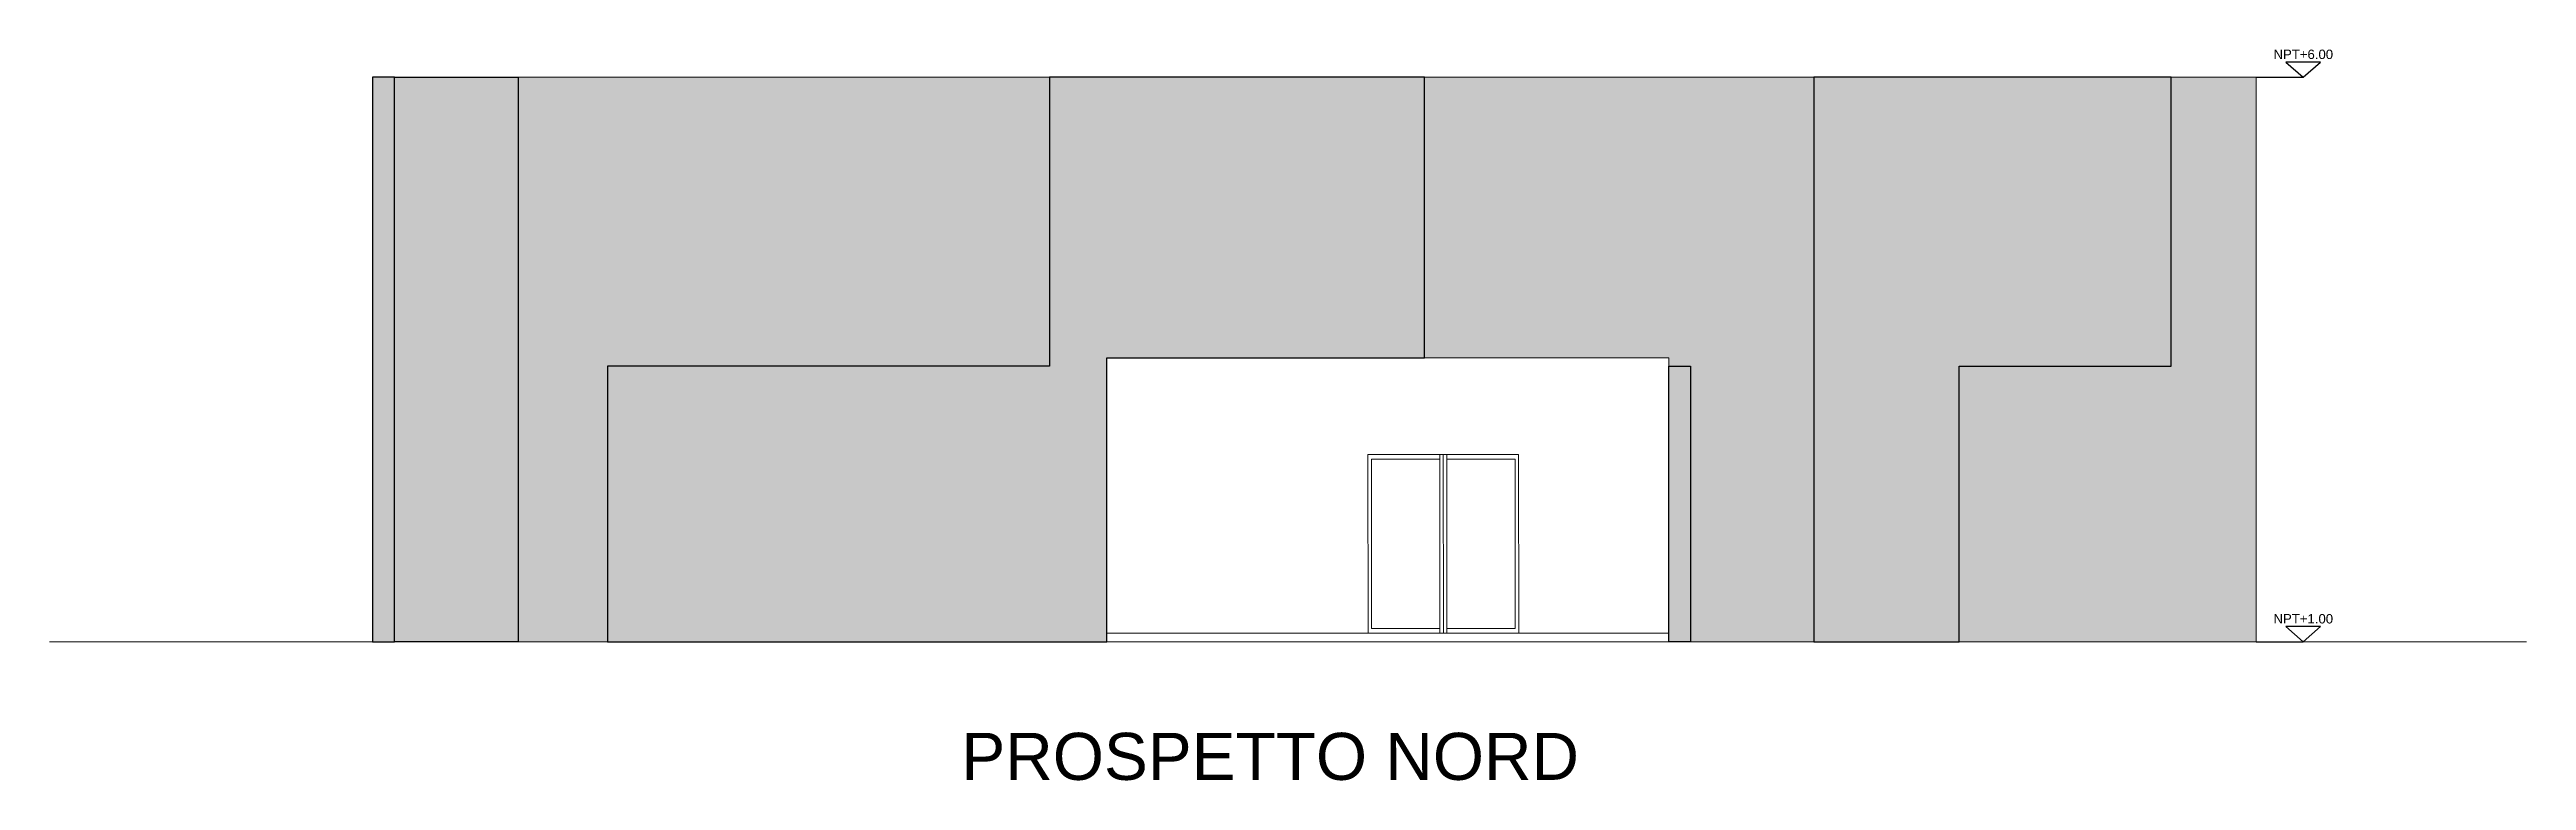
# Model space of a CAD drawing. Header units: millimetres. Extents: x 19901 to 42199, y 14545 to 21214.
# Drawn here: x 36382 to 39012, y 16830 to 17607 of the extents above; entities that cross this region are included whole.
import ezdxf
from ezdxf.enums import TextEntityAlignment as Align

# ---------------------------------------------------------------- set-up
doc = ezdxf.new("R2010")
doc.units = ezdxf.units.MM
doc.layers.get('0').update_dxf_attribs({"lineweight": 18})
doc.layers.add('A-ANNO-SYMB', color=3, linetype='Continuous')
doc.layers.add('A-ANNO-TEXT', color=3, linetype='Continuous')
doc.layers.add('MURO', color=1, linetype='Continuous', lineweight=25)
doc.layers.add('vetro', color=140, linetype='Continuous', lineweight=15)
doc.styles.add('ARIAL', font='Arial.ttf')
doc.styles.get("Standard").update_dxf_attribs({"font": 'Arial.ttf'})

msp = doc.modelspace()

# ---------------------------------------------------------------- texts
at = {"insert": (37350.2, 16880.4), "char_height": 50, "attachment_point": 1}
msp.add_mtext_dynamic_manual_height_columns('PROSPETTO NORD', width=1017.121, gutter_width=12.5, heights=[0], dxfattribs=at)
at = {"layer": 'A-ANNO-TEXT', "style": 'ARIAL'}
for s, p in [('NPT+6.00', (38775.1, 17596.7)), ('NPT+1.00', (38775.1, 16996.7))]:
    msp.add_text(s, height=10, rotation=359.935, dxfattribs=at).set_placement(p, align=Align.CENTER)

# ---------------------------------------------------------------- hatches: boundary and pattern name
at = {"layer": 'MURO'}
h = msp.add_hatch(color=256, dxfattribs=at)
h.dxf.hatch_style = 1
h.paths.add_polyline_path([(36725, 17577.3), (36725, 16977.3), (36748.1, 16977.3), (36748.1, 17577.3), (36748.1, 17577.3)])
h.paths.add_polyline_path([(36879.6, 17577.3), (36748.1, 17577.3), (36748.1, 16977.3), (36879.6, 16977.3)])
h = msp.add_hatch(color=256, dxfattribs=at)
h.dxf.hatch_style = 1
h.paths.add_polyline_path([(37443.8, 17577.3), (37443.8, 17270.3), (36974.5, 17270.3), (36974.5, 16977.3), (37504.6, 16977.3), (37504.6, 17279.2), (37841.9, 17279.2), (37841.9, 17577.3)])
h = msp.add_hatch(color=256, dxfattribs=at)
h.dxf.hatch_style = 1
h.paths.add_polyline_path([(38255.2, 17577.3), (38634.9, 17577.3), (38725.1, 17577.3), (38725.1, 16977.3), (38255.2, 16977.3)])
h = msp.add_hatch(color=256, dxfattribs=at)
h.dxf.hatch_style = 1
h.paths.add_polyline_path([(38101.4, 16977.3), (38124.5, 16977.3), (38124.5, 17270.3), (38101.4, 17270.3)])
at = {"layer": 'vetro'}
h = msp.add_hatch(color=256, dxfattribs=at)
h.dxf.hatch_style = 1
h.paths.add_polyline_path([(36879.6, 16977.3), (36974.5, 16977.3), (36974.5, 17270.3), (37443.8, 17270.3), (37443.8, 17577.3), (36879.6, 17577.3)])
h = msp.add_hatch(color=256, dxfattribs=at)
h.dxf.hatch_style = 1
h.paths.add_polyline_path([(38255.2, 17577.3), (37841.9, 17577.3), (37841.9, 17279.2), (38101.4, 17279.2), (38101.4, 17270.3), (38124.5, 17270.3), (38124.5, 16977.3), (38255.2, 16977.3)])
h = msp.add_hatch(color=256, dxfattribs=at)
h.dxf.hatch_style = 1
h.paths.add_polyline_path([(38409.7, 16977.3), (38725.1, 16977.3), (38725.1, 17577.3), (38634.9, 17577.3), (38634.9, 17270.3), (38409.7, 17270.3)])

# ---------------------------------------------------------------- linework, layer by layer
for p, q in [((38101.4, 17279.2), (37504.6, 17279.2)), ((37504.6, 17279.2), (37504.6, 16977.3)), ((38101.4, 16977.3), (38101.4, 17279.2)), ((37781.9, 17176.3), (37941.8, 17176.3)), ((37782, 16986.3), (37781.9, 17176.3)), ((37858.2, 16986.3), (37858.2, 17176.3)), ((37862, 16986.3), (37861.8, 17176.3)), ((37865.8, 16986.3), (37865.6, 17176.3)), ((37942, 16986.3), (37941.8, 17176.3)), ((37781.9, 17171.3), (37781.9, 17171.3)), ((37785.6, 17171.3), (37858.1, 17171.3)), ((37785.8, 16991.3), (37785.6, 17171.3)), ((37865.6, 17171.3), (37938.1, 17171.3)), ((37938.2, 16991.3), (37938.1, 17171.3)), ((37785.8, 16991.3), (37858.2, 16991.3)), ((37865.8, 16991.3), (37938.2, 16991.3)), ((36725, 16977.3), (38725.1, 16977.3)), ((37504.6, 16986.3), (38101.4, 16986.3)), ((37504.6, 16977.3), (38101.4, 16977.3))]:
    msp.add_line(p, q)
at = {"ltscale": 2}
msp.add_line((36381.9, 16977.3), (39012.1, 16977.3), dxfattribs=at)
at = {"layer": 'A-ANNO-SYMB', "ltscale": 0.8}
for p, q in [((38725.1, 17577.3), (38775.1, 17577.3)), ((38725.1, 16977.3), (38775.1, 16977.3))]:
    msp.add_line(p, q, dxfattribs=at)
at = {"layer": 'A-ANNO-SYMB'}
for points in [[(38775.1, 17577.3), (38793.5, 17593.5), (38756.7, 17593.5)], [(38775.1, 16977.3), (38793.5, 16993.5), (38756.7, 16993.5)]]:
    msp.add_lwpolyline(points, close=True, dxfattribs=at)
at = {"layer": 'MURO'}
for points in [[(36748.1, 17577.3), (36879.6, 17577.3), (36879.6, 16977.3), (36748.1, 16977.3), (36748.1, 17577.3), (36725, 17577.3), (36725, 16977.3), (36748.1, 16977.3)], [(36974.5, 16977.3), (37504.6, 16977.3), (37504.6, 17279.2), (37841.9, 17279.2), (37841.9, 17577.3), (37443.8, 17577.3), (37443.8, 17270.3), (36974.5, 17270.3), (36974.5, 16977.3)], [(38409.7, 17270.3), (38634.9, 17270.3), (38634.9, 17577.3), (38255.2, 17577.3), (38255.2, 16977.3), (38409.7, 16977.3), (38409.7, 17270.3)]]:
    msp.add_lwpolyline(points, dxfattribs=at)
msp.add_lwpolyline([(38101.4, 17270.3), (38124.5, 17270.3), (38124.5, 16977.3), (38101.4, 16977.3)], close=True, dxfattribs=at)
at = {"layer": 'vetro'}
for points in [[(36879.6, 16977.3), (36974.5, 16977.3), (36974.5, 17270.3), (37443.8, 17270.3), (37443.8, 17577.3), (36879.6, 17577.3), (36879.6, 16977.3)], [(38124.5, 16977.3), (38255.2, 16977.3), (38255.2, 17577.3), (37841.9, 17577.3), (37841.9, 17279.2), (38101.4, 17279.2), (38101.4, 17270.3), (38124.5, 17270.3), (38124.5, 16977.3)], [(38725.1, 16977.3), (38725.1, 17577.3), (38634.9, 17577.3), (38634.9, 17270.3), (38409.7, 17270.3), (38409.7, 16977.3), (38725.1, 16977.3)]]:
    msp.add_lwpolyline(points, dxfattribs=at)

msp.set_redraw_order([(e.dxf.handle, doc.entitydb.next_handle()) for e in msp.query("TEXT MTEXT ATTDEF DIMENSION ARC_DIMENSION")])  # texts and dimensions are drawn at this point

doc.saveas('drawing.dxf')
